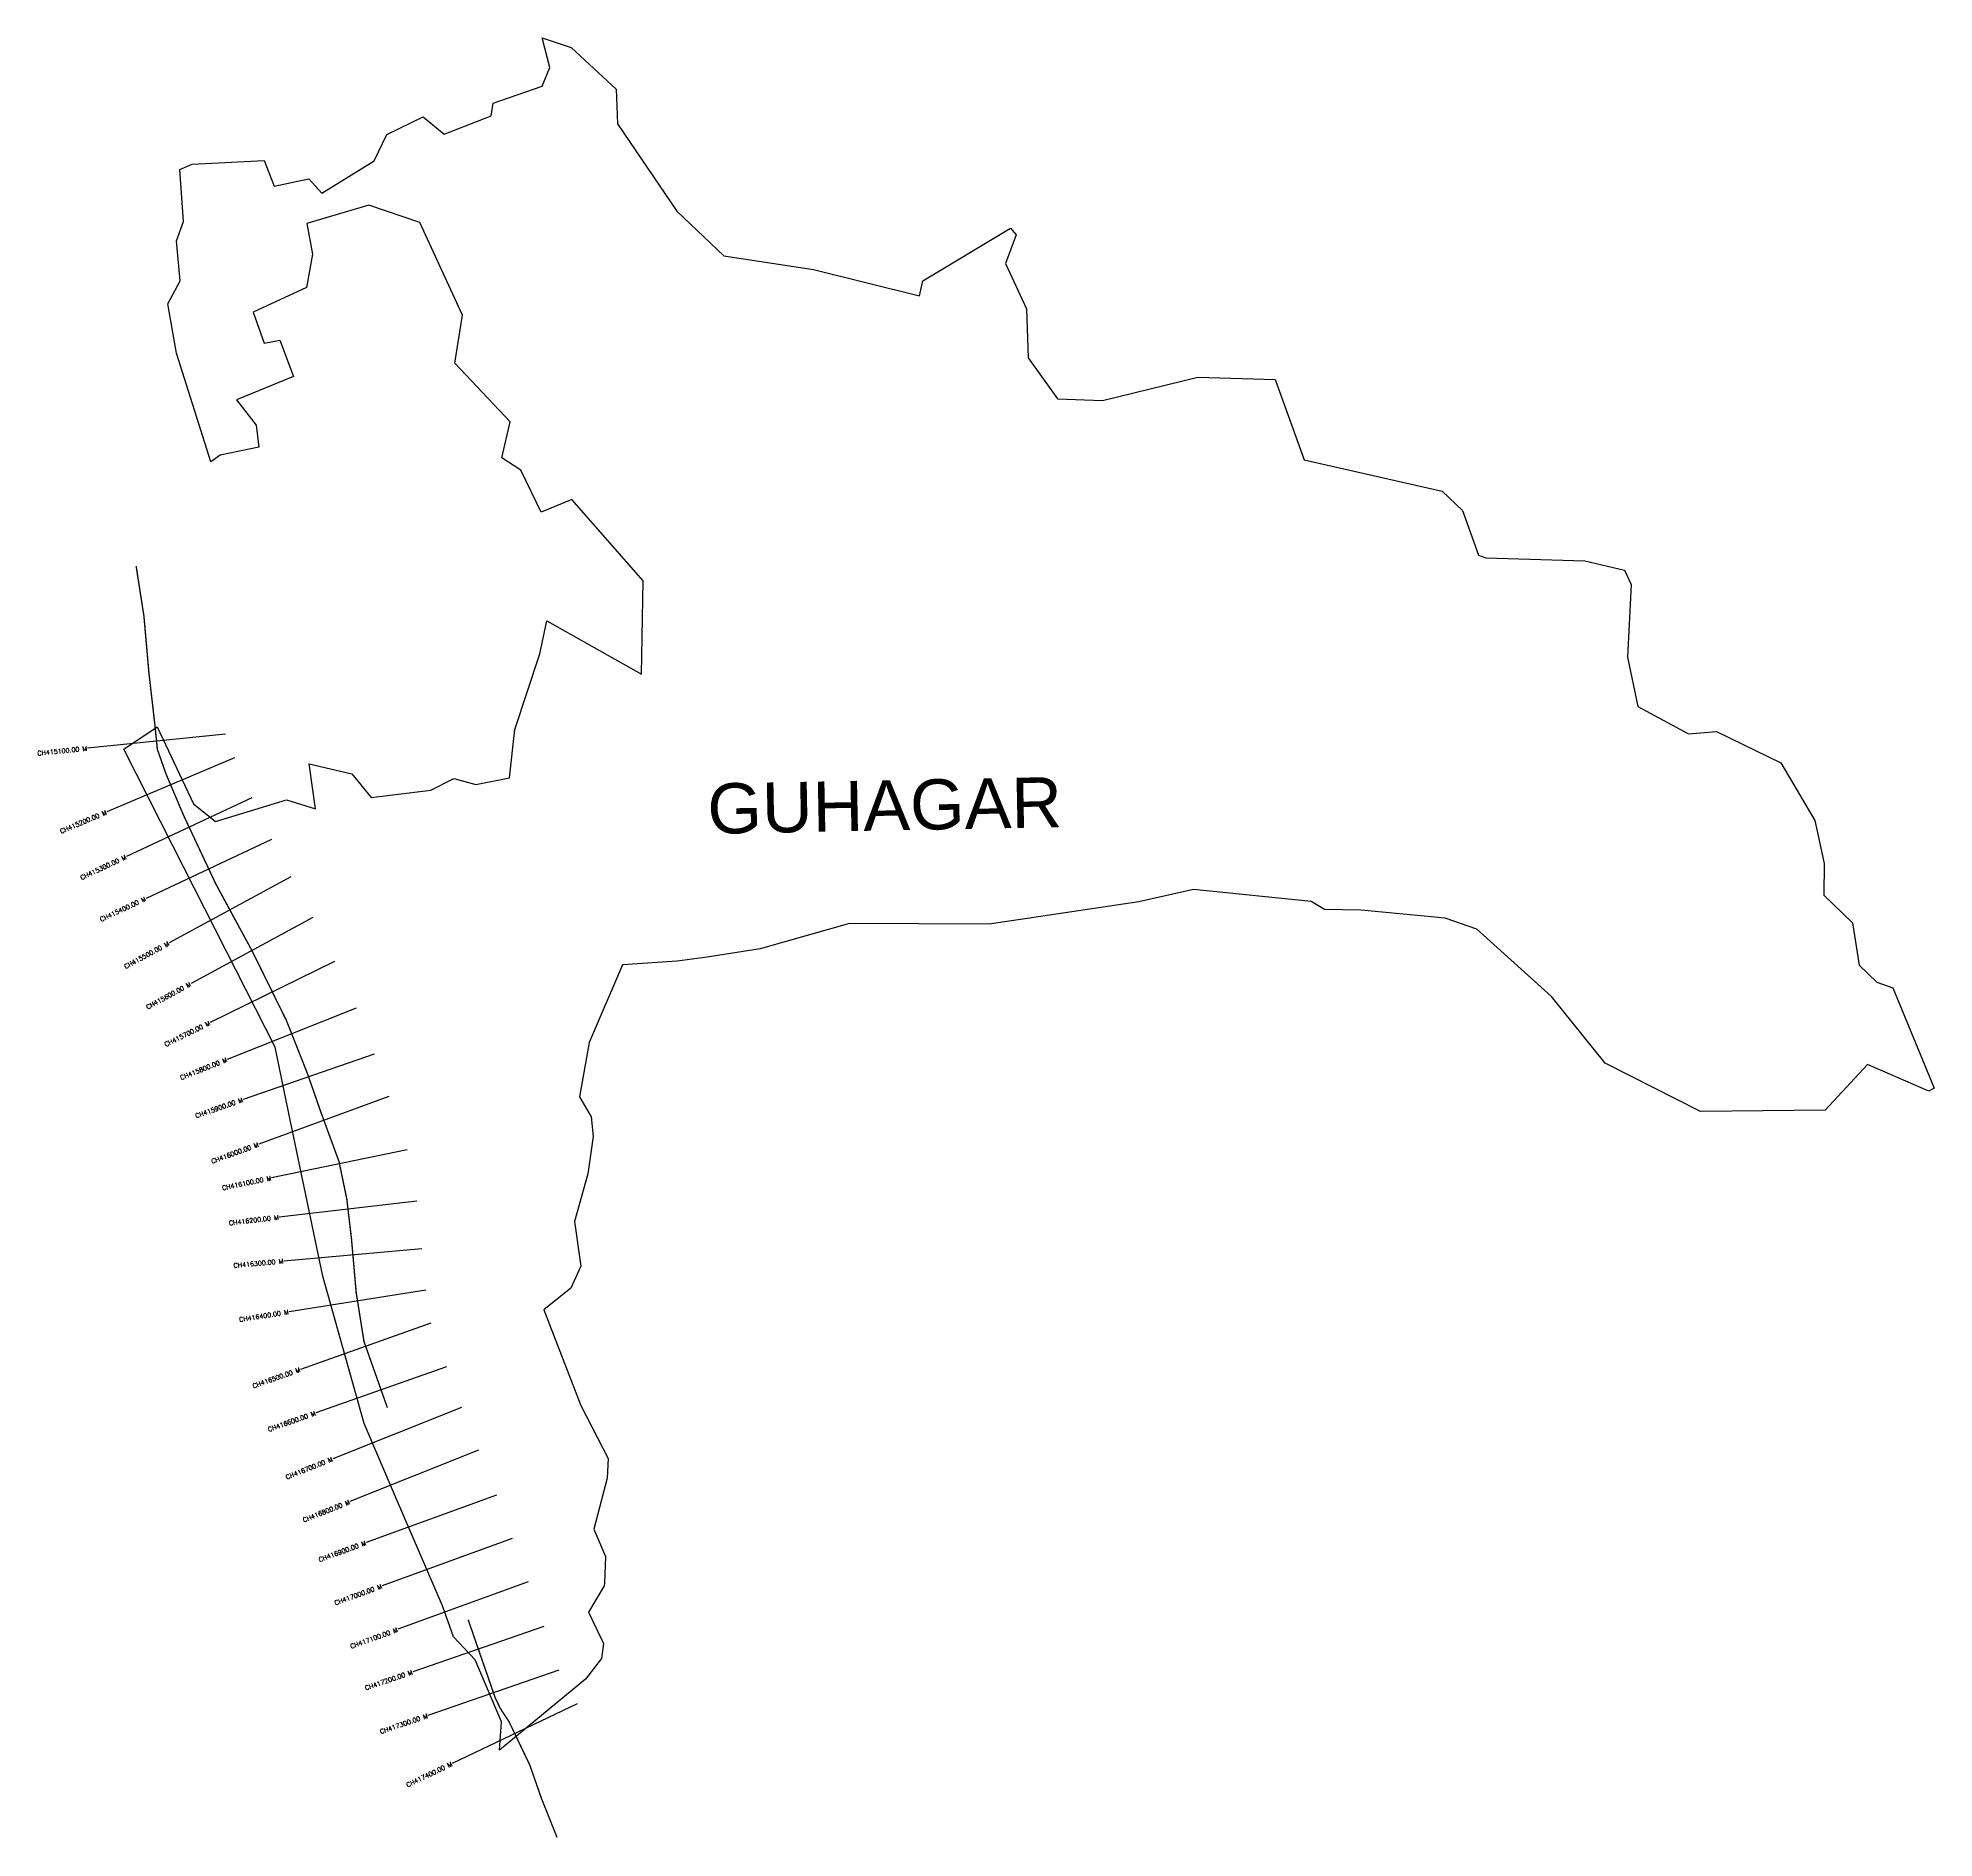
# Model space of a CAD drawing. Header units: metres. Extents: x 307029 to 311136, y 1932201 to 1936100.
import ezdxf
from ezdxf.enums import TextEntityAlignment as Align

# ---------------------------------------------------------------- set-up
doc = ezdxf.new("R2010")
doc.units = ezdxf.units.M
for name, color, linetype in [('CS', 134, 'Continuous'), ('CSMark', 6, 'Continuous'), ('NATURALLY PROTECTED', 3, 'Continuous'), ('VILLAGE NAME', 250, 'Continuous')]:
    doc.layers.add(name, color=color, linetype=linetype)
doc.styles.get("Standard").update_dxf_attribs({"font": 'simplex.shx'})

msp = doc.modelspace()

# ---------------------------------------------------------------- linework, layer by layer
at = {"color": 3, "flags": 128}
msp.add_lwpolyline([(307336.2, 1935814.9), (307362.4, 1935826.4), (307518.3, 1935834.7), (307540.5, 1935778.9), (307615.2, 1935794.6), (307643.7, 1935763.9), (307756.6, 1935834), (307784, 1935890.9), (307863.3, 1935929.1), (307908.3, 1935891.9), (308010.6, 1935931.2), (308014.6, 1935958.6), (308121.1, 1935995.8), (308137.3, 1936036.3), (308120.5, 1936100.2), (308183.4, 1936079.3), (308281.3, 1935989.3), (308283.8, 1935914.1), (308412.8, 1935724.8), (308514.2, 1935627.9), (308708.2, 1935598.7), (308938.3, 1935541.8), (308945.4, 1935574), (309134.9, 1935688.4), (309147.7, 1935673.9), (309124, 1935611.4), (309169.9, 1935513.1), (309173.3, 1935406.9), (309236.6, 1935318.7), (309334.1, 1935314.6), (309541.1, 1935365.2), (309708.6, 1935360.4), (309771.2, 1935186.5), (310069.9, 1935118.7), (310114, 1935076.6), (310148.5, 1934979.6), (310164.7, 1934974.4), (310378.9, 1934967.7), (310464.8, 1934947.1), (310479.8, 1934916), (310471.3, 1934759.2), (310493.8, 1934652.3), (310604, 1934592.6), (310664.5, 1934597.6), (310803.7, 1934529.8), (310877.4, 1934405.2), (310897.7, 1934312), (310896.9, 1934243.6), (310958.7, 1934183.3), (310973.5, 1934092), (311011.2, 1934054.9), (311046.4, 1934042.8), (311135.5, 1933825.5), (311124, 1933818.6), (310991.7, 1933876.3), (310899.4, 1933777.9), (310629.4, 1933774.9), (310423.4, 1933879.4), (310306.9, 1934023.7), (310145.3, 1934169.7), (310076.7, 1934193.3), (309895, 1934211.2), (309815.6, 1934212.5), (309786.6, 1934229.7), (309531.2, 1934255.9), (309413.2, 1934228.8), (309088.7, 1934180.6), (308937.4, 1934181.1), (308786.1, 1934181.7), (308592.6, 1934127.5), (308478.5, 1934109.2), (308412.9, 1934100.1), (308294.5, 1934092.2), (308222.6, 1933924), (308201.6, 1933806.7), (308227.2, 1933763.6), (308231.2, 1933720.4), (308219.4, 1933639.9), (308190.6, 1933536.8), (308204.4, 1933439.5), (308183, 1933392.2), (308124.6, 1933345.2), (308204.6, 1933137.9), (308263.4, 1933023.3), (308261.9, 1932980.5), (308232.7, 1932870.5), (308257.8, 1932810.8), (308255.6, 1932753.2), (308255.4, 1932747.5), (308221.3, 1932690.4), (308253.5, 1932622.7), (308249.6, 1932589.8), (308214.6, 1932545.5), (308028.6, 1932391.3), (308032.9, 1932452.8), (307975.5, 1932586.8), (307928.5, 1932636.7), (307904.8, 1932704), (307873.2, 1932777.6), (307803.3, 1932940.4), (307735.2, 1933099), (307705.6, 1933204.7), (307645.7, 1933418.5), (307575.9, 1933753), (307542.3, 1933914.5), (307436.3, 1934123.1), (307320.9, 1934350.2), (307214.4, 1934559.9), (307287, 1934607.9), (307365.4, 1934441), (307413.6, 1934403.3), (307566.9, 1934450), (307629.9, 1934430.4), (307616.1, 1934528.1), (307708.2, 1934505.9), (307750.2, 1934455), (307879.9, 1934470.5), (307929.6, 1934496), (307977.1, 1934483.2), (308049.7, 1934497.7), (308061.3, 1934602.4), (308115.8, 1934766.3), (308130.7, 1934837.8), (308336.2, 1934722.3), (308339.7, 1934924), (308184.9, 1935100.7), (308118.4, 1935073), (308074.3, 1935163.8), (308033.2, 1935190.7), (308051.4, 1935268.6), (307931.8, 1935395.7), (307948.3, 1935499.7), (307856.1, 1935700.6), (307745.3, 1935737.8), (307610.9, 1935698.1), (307623.2, 1935631.8), (307610.2, 1935559.3), (307494.7, 1935506), (307518.9, 1935438.9), (307552.6, 1935445.4), (307582.5, 1935366.6), (307458.7, 1935316.4), (307501, 1935261.4), (307507.1, 1935213.6), (307423.6, 1935196.3), (307403.2, 1935181.7), (307328.9, 1935417.1), (307309.7, 1935524), (307336.4, 1935573.8), (307329, 1935660.7), (307344.3, 1935702.8), (307336.2, 1935814.9)], dxfattribs=at)
at = {"layer": 'CS'}
for p, q in [((307434.7, 1934592.4), (307136.3, 1934561.6)), ((307454.2, 1934540.9), (307177.9, 1934423.8)), ((307491.9, 1934454.5), (307220.3, 1934327)), ((307534.4, 1934364), (307262.8, 1934236.5)), ((307576.3, 1934282.9), (307312.6, 1934139.9)), ((307623.9, 1934195), (307360.2, 1934052)), ((307670.9, 1934100), (307401.7, 1933967.5)), ((307717.7, 1933998.3), (307438.8, 1933887.8)), ((307756.6, 1933899.2), (307473.2, 1933800.8)), ((307788.8, 1933807.4), (307507.2, 1933704)), ((307828.6, 1933692.1), (307534.9, 1933631.2)), ((307849.1, 1933580.9), (307551.2, 1933545.8)), ((307860.3, 1933477.2), (307561.4, 1933450.8)), ((307869, 1933388), (307572.7, 1933341)), ((307880, 1933316.2), (307597.1, 1933216.3)), ((307913.3, 1933221.9), (307630.4, 1933122)), ((307946, 1933133.9), (307667.4, 1933022.6)), ((307983.1, 1933041), (307704.5, 1932929.8)), ((308021.7, 1932943.9), (307739.9, 1932841.1)), ((308056, 1932849.9), (307774.1, 1932747.1)), ((308090.3, 1932756), (307808.4, 1932653.2)), ((308124.3, 1932659.3), (307840.8, 1932561.2)), ((308157, 1932564.8), (307873.5, 1932466.7)), ((308196.6, 1932492.1), (307926, 1932362.6))]:
    msp.add_line(p, q, dxfattribs=at)
at = {"layer": 'NATURALLY PROTECTED', "color": 2, "const_width": 3, "flags": 128}
for points in [[(307241.3, 1934956.2), (307258.2, 1934848), (307269.2, 1934723.2), (307281.5, 1934616.4), (307287.4, 1934559), (307305.7, 1934506.9), (307343.5, 1934417.6), (307413.7, 1934268), (307492.6, 1934122.5), (307567, 1933971.5), (307613, 1933855.4), (307641.7, 1933772.8), (307680.8, 1933666.3), (307697.6, 1933585.4), (307707.8, 1933498.7), (307718, 1933382.5), (307734.8, 1933276.8), (307785.5, 1933133.3)], [(307960.5, 1932674), (307961, 1932672.6), (308019, 1932505), (308030.2, 1932481.7), (308048.7, 1932453.8), (308094, 1932359.2), (308119.6, 1932285.9), (308153, 1932202.5)]]:
    msp.add_lwpolyline(points, dxfattribs=at)

# ---------------------------------------------------------------- texts
at = {"layer": 'CSMark'}
for s, rotation, p in [('CH415100.00 M', 5.8939, (307135.3, 1934561.5)), ('CH415200.00 M', 22.9637, (307177, 1934423.4)), ('CH415300.00 M', 25.1474, (307219.4, 1934326.6)), ('CH415400.00 M', 25.1474, (307261.9, 1934236.1)), ('CH415500.00 M', 28.4683, (307311.7, 1934139.4)), ('CH415600.00 M', 28.4683, (307359.3, 1934051.5)), ('CH415700.00 M', 26.2175, (307400.8, 1933967.1)), ('CH415800.00 M', 21.6194, (307437.9, 1933887.4)), ('CH415900.00 M', 19.1535, (307472.2, 1933800.5)), ('CH416000.00 M', 20.1642, (307506.2, 1933703.6)), ('CH416100.00 M', 11.7133, (307533.9, 1933630.9)), ('CH416200.00 M', 6.7139, (307550.2, 1933545.7)), ('CH416300.00 M', 5.0458, (307560.4, 1933450.7)), ('CH416400.00 M', 9.0185, (307571.7, 1933340.8)), ('CH416500.00 M', 19.4503, (307596.2, 1933216)), ('CH416600.00 M', 19.4503, (307629.5, 1933121.7)), ('CH416700.00 M', 21.7694, (307666.5, 1933022.3)), ('CH416800.00 M', 21.7694, (307703.6, 1932929.4)), ('CH416900.00 M', 20.0419, (307738.9, 1932840.7)), ('CH417000.00 M', 20.0419, (307773.2, 1932746.8)), ('CH417100.00 M', 20.0419, (307807.5, 1932652.8)), ('CH417200.00 M', 19.0763, (307839.9, 1932560.9)), ('CH417300.00 M', 19.0763, (307872.5, 1932466.4)), ('CH417400.00 M', 25.5735, (307925.1, 1932362.2))]:
    msp.add_text(s, height=10, rotation=rotation, dxfattribs=at).set_placement(p, align=Align.MIDDLE_RIGHT)
at = {"layer": 'VILLAGE NAME', "insert": (308477.6, 1934484.8), "char_height": 108.748, "attachment_point": 1, "rotation": 1.1028}
msp.add_mtext_dynamic_manual_height_columns('{\\fArial|b0|i0|c0|p34;GUHAGAR}', width=1571.314, gutter_width=543.7, heights=[0], dxfattribs=at)

doc.saveas('drawing.dxf')
